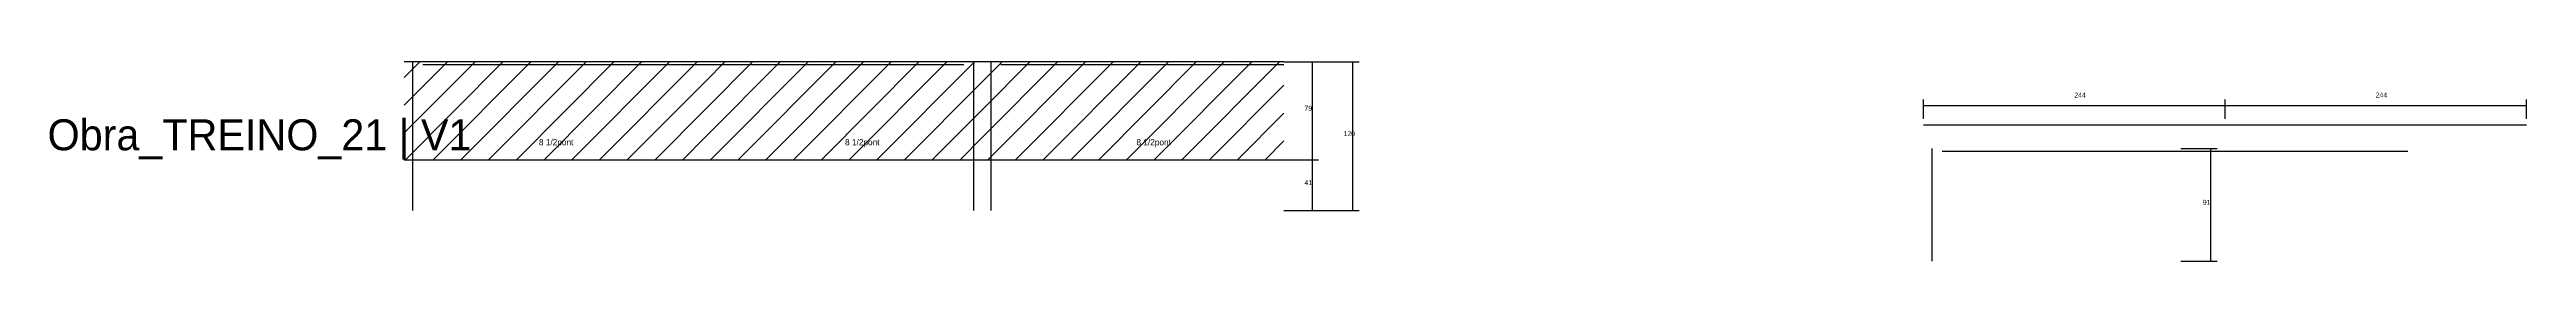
# Model space of a CAD drawing. Header units: metres. Extents: x -2848 to 21926, y -45195 to 1016.
# Drawn here: x 17602 to 19607, y -25500 to -25339 of the extents above; entities that cross this region are included whole.
import ezdxf

# ---------------------------------------------------------------- set-up
doc = ezdxf.new("R2010")
doc.units = ezdxf.units.M
for name, color, linetype in [('COTA', 4, 'Continuous'), ('Hachura', 253, 'Continuous'), ('LABEL_ID', 3, 'Continuous'), ('NOMENCLATURA', 7, 'Continuous'), ('Painéis', 200, 'Continuous'), ('SARR_2.2x7', 40, 'Continuous')]:
    doc.layers.add(name, color=color, linetype=linetype)

msp = doc.modelspace()

# ---------------------------------------------------------------- hatches: boundary and pattern name
at = {"layer": 'Hachura'}
h = msp.add_hatch(dxfattribs=at)
h.set_pattern_fill('ANSI31', scale=5)
h.paths.add_polyline_path([(18132.8, -25417.6), (18132.8, -25338.6), (17888.8, -25338.6), (17888.8, -25417.6)])
h = msp.add_hatch(dxfattribs=at)
h.set_pattern_fill('ANSI31', scale=5)
h.paths.add_polyline_path([(18356.8, -25417.6), (18356.8, -25338.6), (18132.8, -25338.6), (18132.8, -25417.6)])
h = msp.add_hatch(dxfattribs=at)
h.set_pattern_fill('ANSI31', scale=5)
h.paths.add_polyline_path([(18600.8, -25417.6), (18600.8, -25338.6), (18356.8, -25338.6), (18356.8, -25417.6)])

# ---------------------------------------------------------------- linework, layer by layer
at = {"layer": 'COTA'}
for p, q in [((18600.8, -25338.6), (18661.8, -25338.6)), ((18600.8, -25338.6), (18629, -25338.6)), ((18624, -25417.6), (18624, -25338.6)), ((18656.8, -25458.6), (18656.8, -25338.6)), ((19118.8, -25384.5), (19118.8, -25368.9)), ((19118.8, -25373.9), (19362.8, -25373.9)), ((19362.8, -25384.5), (19362.8, -25368.9)), ((19362.8, -25384.5), (19362.8, -25368.9)), ((19362.8, -25373.9), (19606.8, -25373.9)), ((19606.8, -25384.5), (19606.8, -25368.9)), ((18600.8, -25417.6), (18629, -25417.6)), ((18600.8, -25417.6), (18629, -25417.6)), ((18624, -25458.6), (18624, -25417.6)), ((19326.9, -25408.5), (19356.3, -25408.5)), ((19351.3, -25499.5), (19351.3, -25408.5)), ((18600.8, -25458.6), (18661.8, -25458.6)), ((18600.8, -25458.6), (18629, -25458.6)), ((19326.9, -25499.5), (19356.3, -25499.5))]:
    msp.add_line(p, q, dxfattribs=at)
at = {"layer": 'Painéis'}
for points in [[(18356.8, -25338.6), (17888.8, -25338.6)], [(18600.8, -25338.6), (18356.8, -25338.6)], [(17888.8, -25417.6), (18600.8, -25417.6)]]:
    msp.add_lwpolyline(points, dxfattribs=at)
at = {"layer": 'SARR_2.2x7'}
for p, q in [((17895.8, -25417.6), (17895.8, -25338.6)), ((17903.8, -25340.8), (18132.8, -25340.8)), ((18132.8, -25340.8), (18341.8, -25340.8)), ((18349.8, -25417.6), (18349.8, -25338.6)), ((18363.8, -25417.6), (18363.8, -25338.6)), ((18371.8, -25340.8), (18600.8, -25340.8)), ((19118.8, -25389.5), (19362.8, -25389.5)), ((19362.8, -25389.5), (19606.8, -25389.5)), ((17895.8, -25458.6), (17895.8, -25417.6)), ((18349.8, -25458.6), (18349.8, -25417.6)), ((18363.8, -25458.6), (18363.8, -25417.6)), ((19125.8, -25499.5), (19125.8, -25408.5)), ((19133.8, -25410.7), (19362.8, -25410.7)), ((19362.8, -25410.7), (19510.8, -25410.7))]:
    msp.add_line(p, q, dxfattribs=at)

# ---------------------------------------------------------------- texts
at = {"layer": 'COTA'}
for s, p in [('244', (19240.8, -25367.4)), ('244', (19484.8, -25367.4)), ('79', (18617.5, -25378.1)), ('120', (18649.2, -25398.6)), ('41', (18617.5, -25438.1)), ('91', (19344.8, -25454))]:
    msp.add_text(s, height=4, dxfattribs=at).set_placement(p)
at = {"layer": 'LABEL_ID'}
msp.add_text('Obra_TREINO_21 | V1', height=25, dxfattribs=at).set_placement((17600, -25410))
at = {"layer": 'NOMENCLATURA'}
for p in [(17997.8, -25406), (18245.6, -25406), (18481.5, -25406)]:
    msp.add_text('8 1/2pont', height=5, dxfattribs=at).set_placement(p)

doc.saveas('drawing.dxf')
